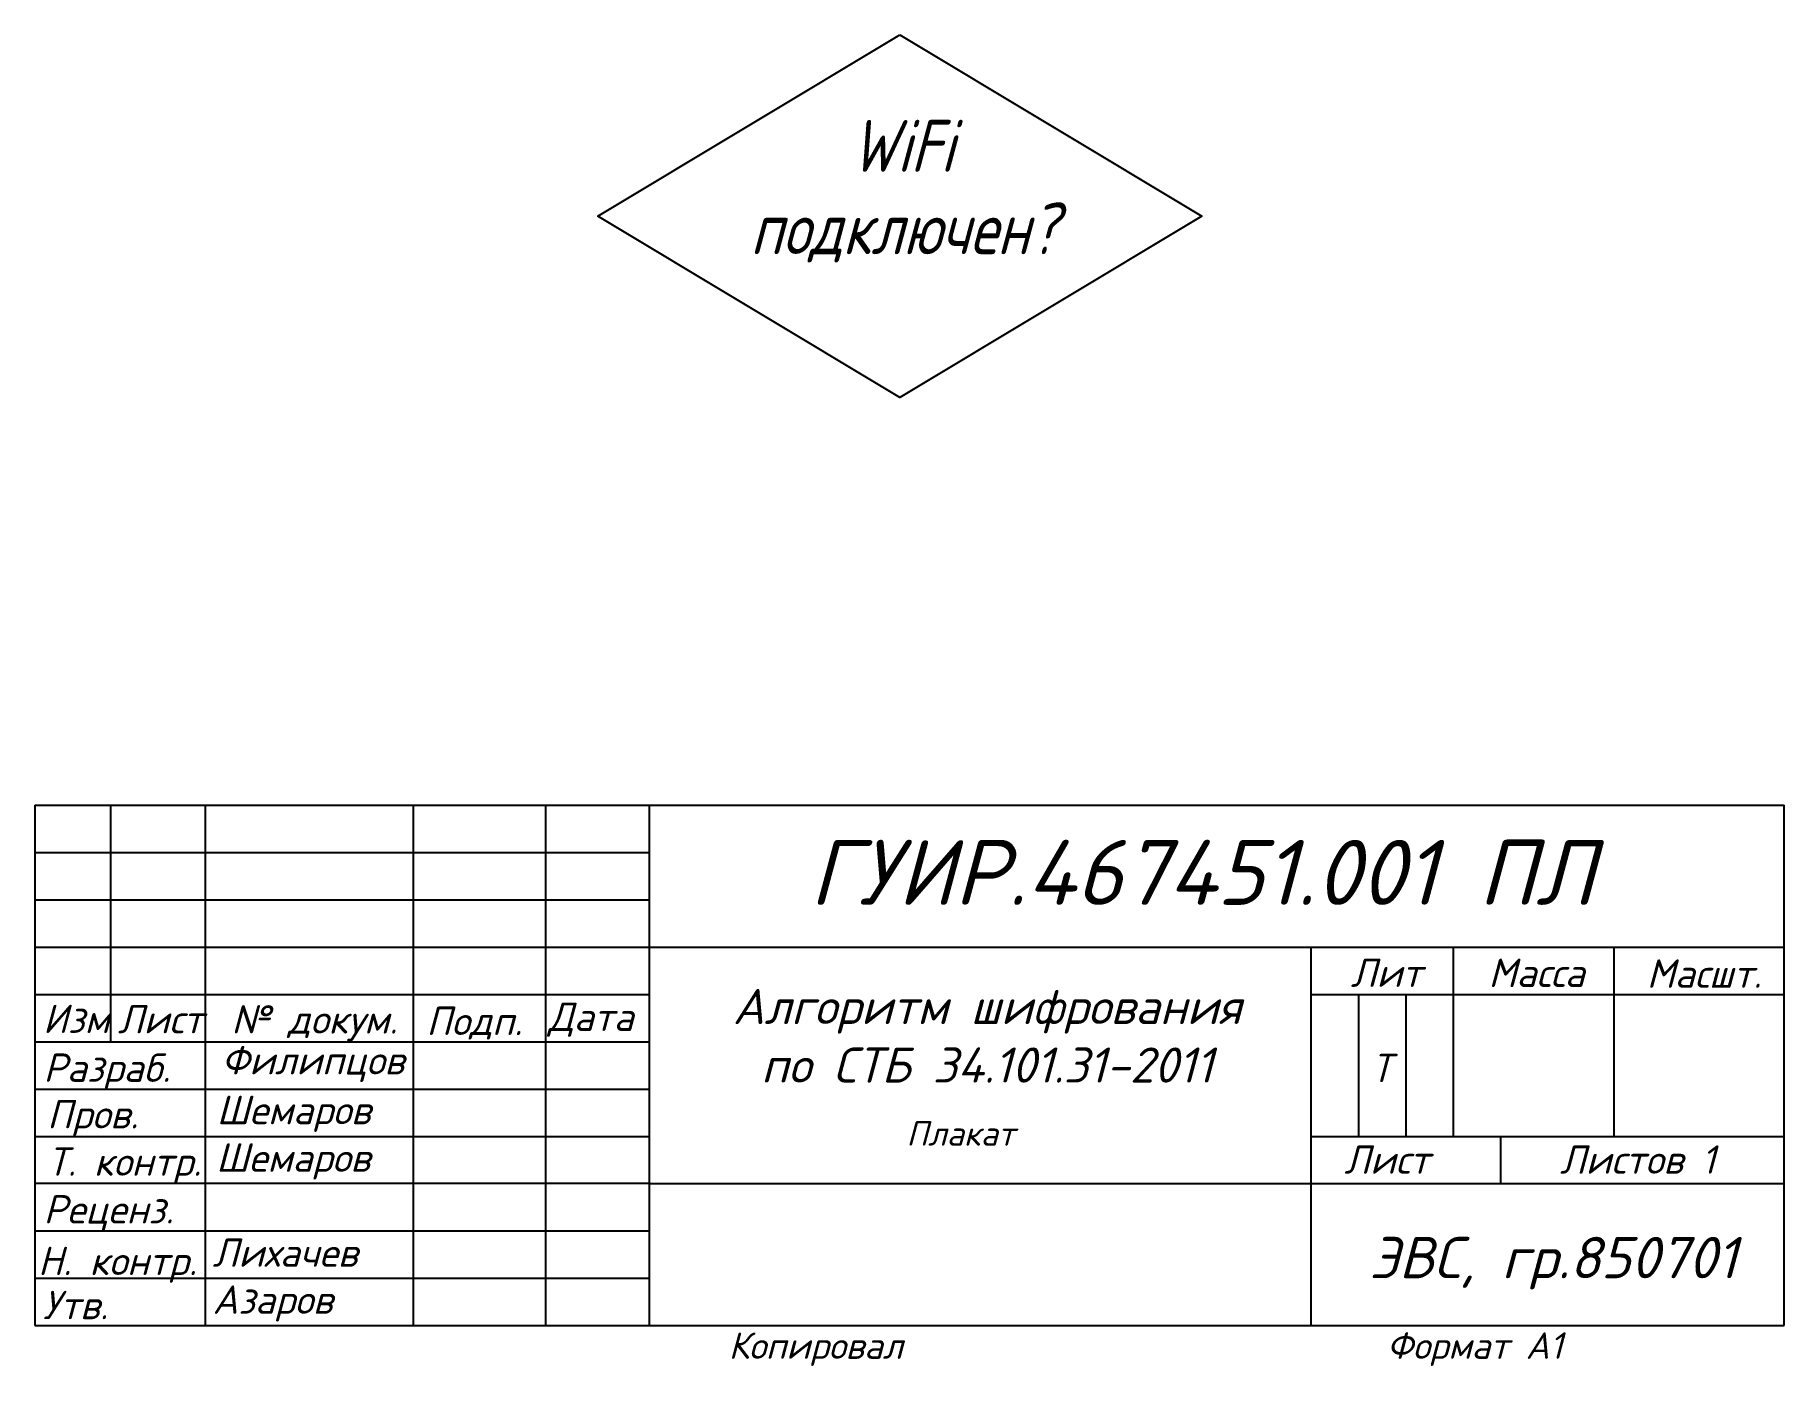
# Model space of a CAD drawing. Header units: inches. Extents: x -1760 to 1149, y 359 to 957.
# Drawn here: x 964.5 to 1149.5, y 359 to 499.7 of the extents above; entities that cross this region are included whole.
import ezdxf

# ---------------------------------------------------------------- set-up
doc = ezdxf.new("R2010")
doc.units = ezdxf.units.IN
doc.header["$MEASUREMENT"] = 0
for name, color, linetype in [('FORMAT', 7, 'Continuous'), ('FORMAT_', 7, 'Continuous'), ('TEXT', 7, 'Continuous')]:
    doc.layers.add(name, color=color, linetype=linetype)
doc.styles.add('PDF GOST type A Italic', font='')
doc.styles.add('RUS', font='isocpeui.ttf', dxfattribs={"height": 3})
doc.styles.get('PDF GOST type A Italic').set_extended_font_data('GOST type A', italic=True)

msp = doc.modelspace()

# ---------------------------------------------------------------- texts
at = {"layer": 'TEXT', "char_height": 5.487, "attachment_point": 7, "style": 'PDF GOST type A Italic'}
for s, insert in [('WiFi', (1050.72, 485.21)), ('подключен?', (1040.12, 475.63))]:
    msp.add_mtext(s, dxfattribs=dict(at, insert=insert))
at = {"layer": 'TEXT', "attachment_point": 1, "style": 'RUS'}
for s, insert, char_height, width in [('\\pxt4;ГУИР.467451.001 ПЛ', (1046.39, 414.58), 6.8633, 140.4389), ('{\\fISOCPEUR|b0|i1|c204|p34;Лит}', (1103.64, 402.04), 3, 17.4547), ('{\\fISOCPEUR|b0|i1|c204|p34;Масса}', (1118.21, 402.03), 3, 17.4547), ('{\\fISOCPEUR|b0|i1|c204|p34;Масшт.}', (1134.95, 401.95), 3, 17.4547), ('\\pxqc,t4;Алгоритм шифрования\\Pпо СТБ 34.101.31-2011', (1022.69, 398.83), 3.7144, 84.976), ('{\\fISOCPEUR|b0|i1|c204|p34;Изм}', (965.31, 397.17), 3, 7), ('{\\fISOCPEUR|b0|i1|c204|p34;Лист}', (973.23, 397.13), 3, 12), ('{\\fISOCPEUR|b0|i1|c204|p34;№ докум.}', (985.24, 397.11), 3, 17.4547), ('{\\fISOCPEUR|b0|i1|c204|p34;Подп.}', (1005.86, 396.95), 3, 12), ('{\\fISOCPEUR|b0|i1|c204|p34;Дата}', (1018.75, 397.38), 3, 12), ('Филипцов', (984.18, 392.79), 3, 16.4547), ('{\\fISOCPEUR|b0|i1|c204|p34;Разраб.}', (965.36, 392), 3, 16.4547), ('Т', (1105.81, 391.97), 3, 17.4547), ('{\\fISOCPEUR|b0|i1|c204|p34;Пров.}', (965.75, 387.08), 3, 16.4547), ('Шемаров', (983.68, 387.52), 3, 16.4547), ('Плакат', (1056.64, 384.84), 2.583, 39.0337), ('{\\fISOCPEUR|b0|i1|c204|p34;Т. контр.}', (965.78, 382.08), 3, 17.4547), ('Шемаров', (983.62, 382.49), 3, 16.4547), ('{\\fISOCPEUR|b0|i1|c204|p34;Лист }', (1102.95, 382.29), 3, 17.4547), ('{\\fISOCPEUR|b0|i1|c204|p34;Листов 1}', (1125.76, 382.29), 3, 17.4547), ('Реценз.', (965.37, 377.03), 3, 18.4547), ('Лихачев', (983.25, 372.45), 3, 16.4547), ('\\pxqc,t4;ЭВС, гр.850701', (1080.37, 372.61), 4.3674, 89.3684), ('Н. контр.', (964.78, 371.58), 3, 20.7491), ('{\\fISOCPEUR|b0|i1|c204|p34;Утв.}', (965.3, 366.91), 3, 17.4547), ('Азаров', (983.25, 367.48), 3, 16.4547), ('Копировал', (1037.83, 362.52), 2.801, 66.2647), ('Формат А1', (1107.44, 362.52), 2.801, 66.2647)]:
    msp.add_mtext(s, dxfattribs=dict(at, insert=insert, char_height=char_height, width=width))

# ---------------------------------------------------------------- linework, layer by layer
at = {"layer": 'FORMAT'}
for points in [[(964.47, 418.24), (1149.47, 418.24)], [(964.47, 418.24), (964.47, 363.24)], [(1004.47, 418.24), (1004.47, 363.24)], [(1029.47, 363.24), (1029.47, 418.24)], [(1149.47, 363.24), (1149.47, 418.24)], [(1099.47, 363.24), (1099.47, 403.24)], [(1114.47, 403.24), (1114.47, 384.24), (1114.47, 383.24)], [(1131.47, 403.24), (1131.47, 383.24)], [(964.47, 398.24), (1029.47, 398.24)], [(1099.47, 398.24), (1149.47, 398.24)], [(964.47, 393.24), (1029.47, 393.24)], [(1099.47, 383.24), (1149.47, 383.24)], [(1119.47, 383.24), (1119.47, 378.24)], [(964.47, 363.24), (1149.47, 363.24)]]:
    msp.add_lwpolyline(points, dxfattribs=at)
at = {"layer": 'FORMAT', "linetype": 'Continuous'}
for points in [[(972.47, 418.24), (972.47, 393.24)], [(982.47, 418.24), (982.47, 363.24)], [(1018.47, 418.24), (1018.47, 363.24)], [(1029.47, 403.24), (1149.47, 403.24)], [(1029.47, 378.24), (1149.47, 378.24)]]:
    msp.add_lwpolyline(points, dxfattribs=at)
at = {"layer": 'FORMAT_'}
for p, q in [((964.47, 413.24), (1029.47, 413.24)), ((964.47, 408.24), (1029.47, 408.24)), ((1104.47, 398.24), (1104.47, 383.24)), ((1109.47, 398.24), (1109.47, 383.24)), ((964.47, 388.24), (1029.47, 388.24)), ((964.47, 383.24), (1029.47, 383.24)), ((964.47, 373.24), (1029.47, 373.24)), ((964.47, 368.24), (1029.47, 368.24))]:
    msp.add_line(p, q, dxfattribs=at)
at = {"layer": 'FORMAT_', "linetype": 'Continuous'}
for p, q in [((964.47, 403.24), (1029.47, 403.24)), ((1029.47, 378.24), (964.47, 378.24))]:
    msp.add_line(p, q, dxfattribs=at)
at = {"layer": 'TEXT', "lineweight": 25}
msp.add_lwpolyline([(1055.94, 499.68), (1087.88, 480.51), (1055.94, 461.35), (1024.01, 480.51)], close=True, dxfattribs=at)

msp.set_redraw_order([(e.dxf.handle, doc.entitydb.next_handle()) for e in msp.query("TEXT MTEXT ATTDEF DIMENSION ARC_DIMENSION")])  # texts and dimensions are drawn at this point

doc.saveas('drawing.dxf')
